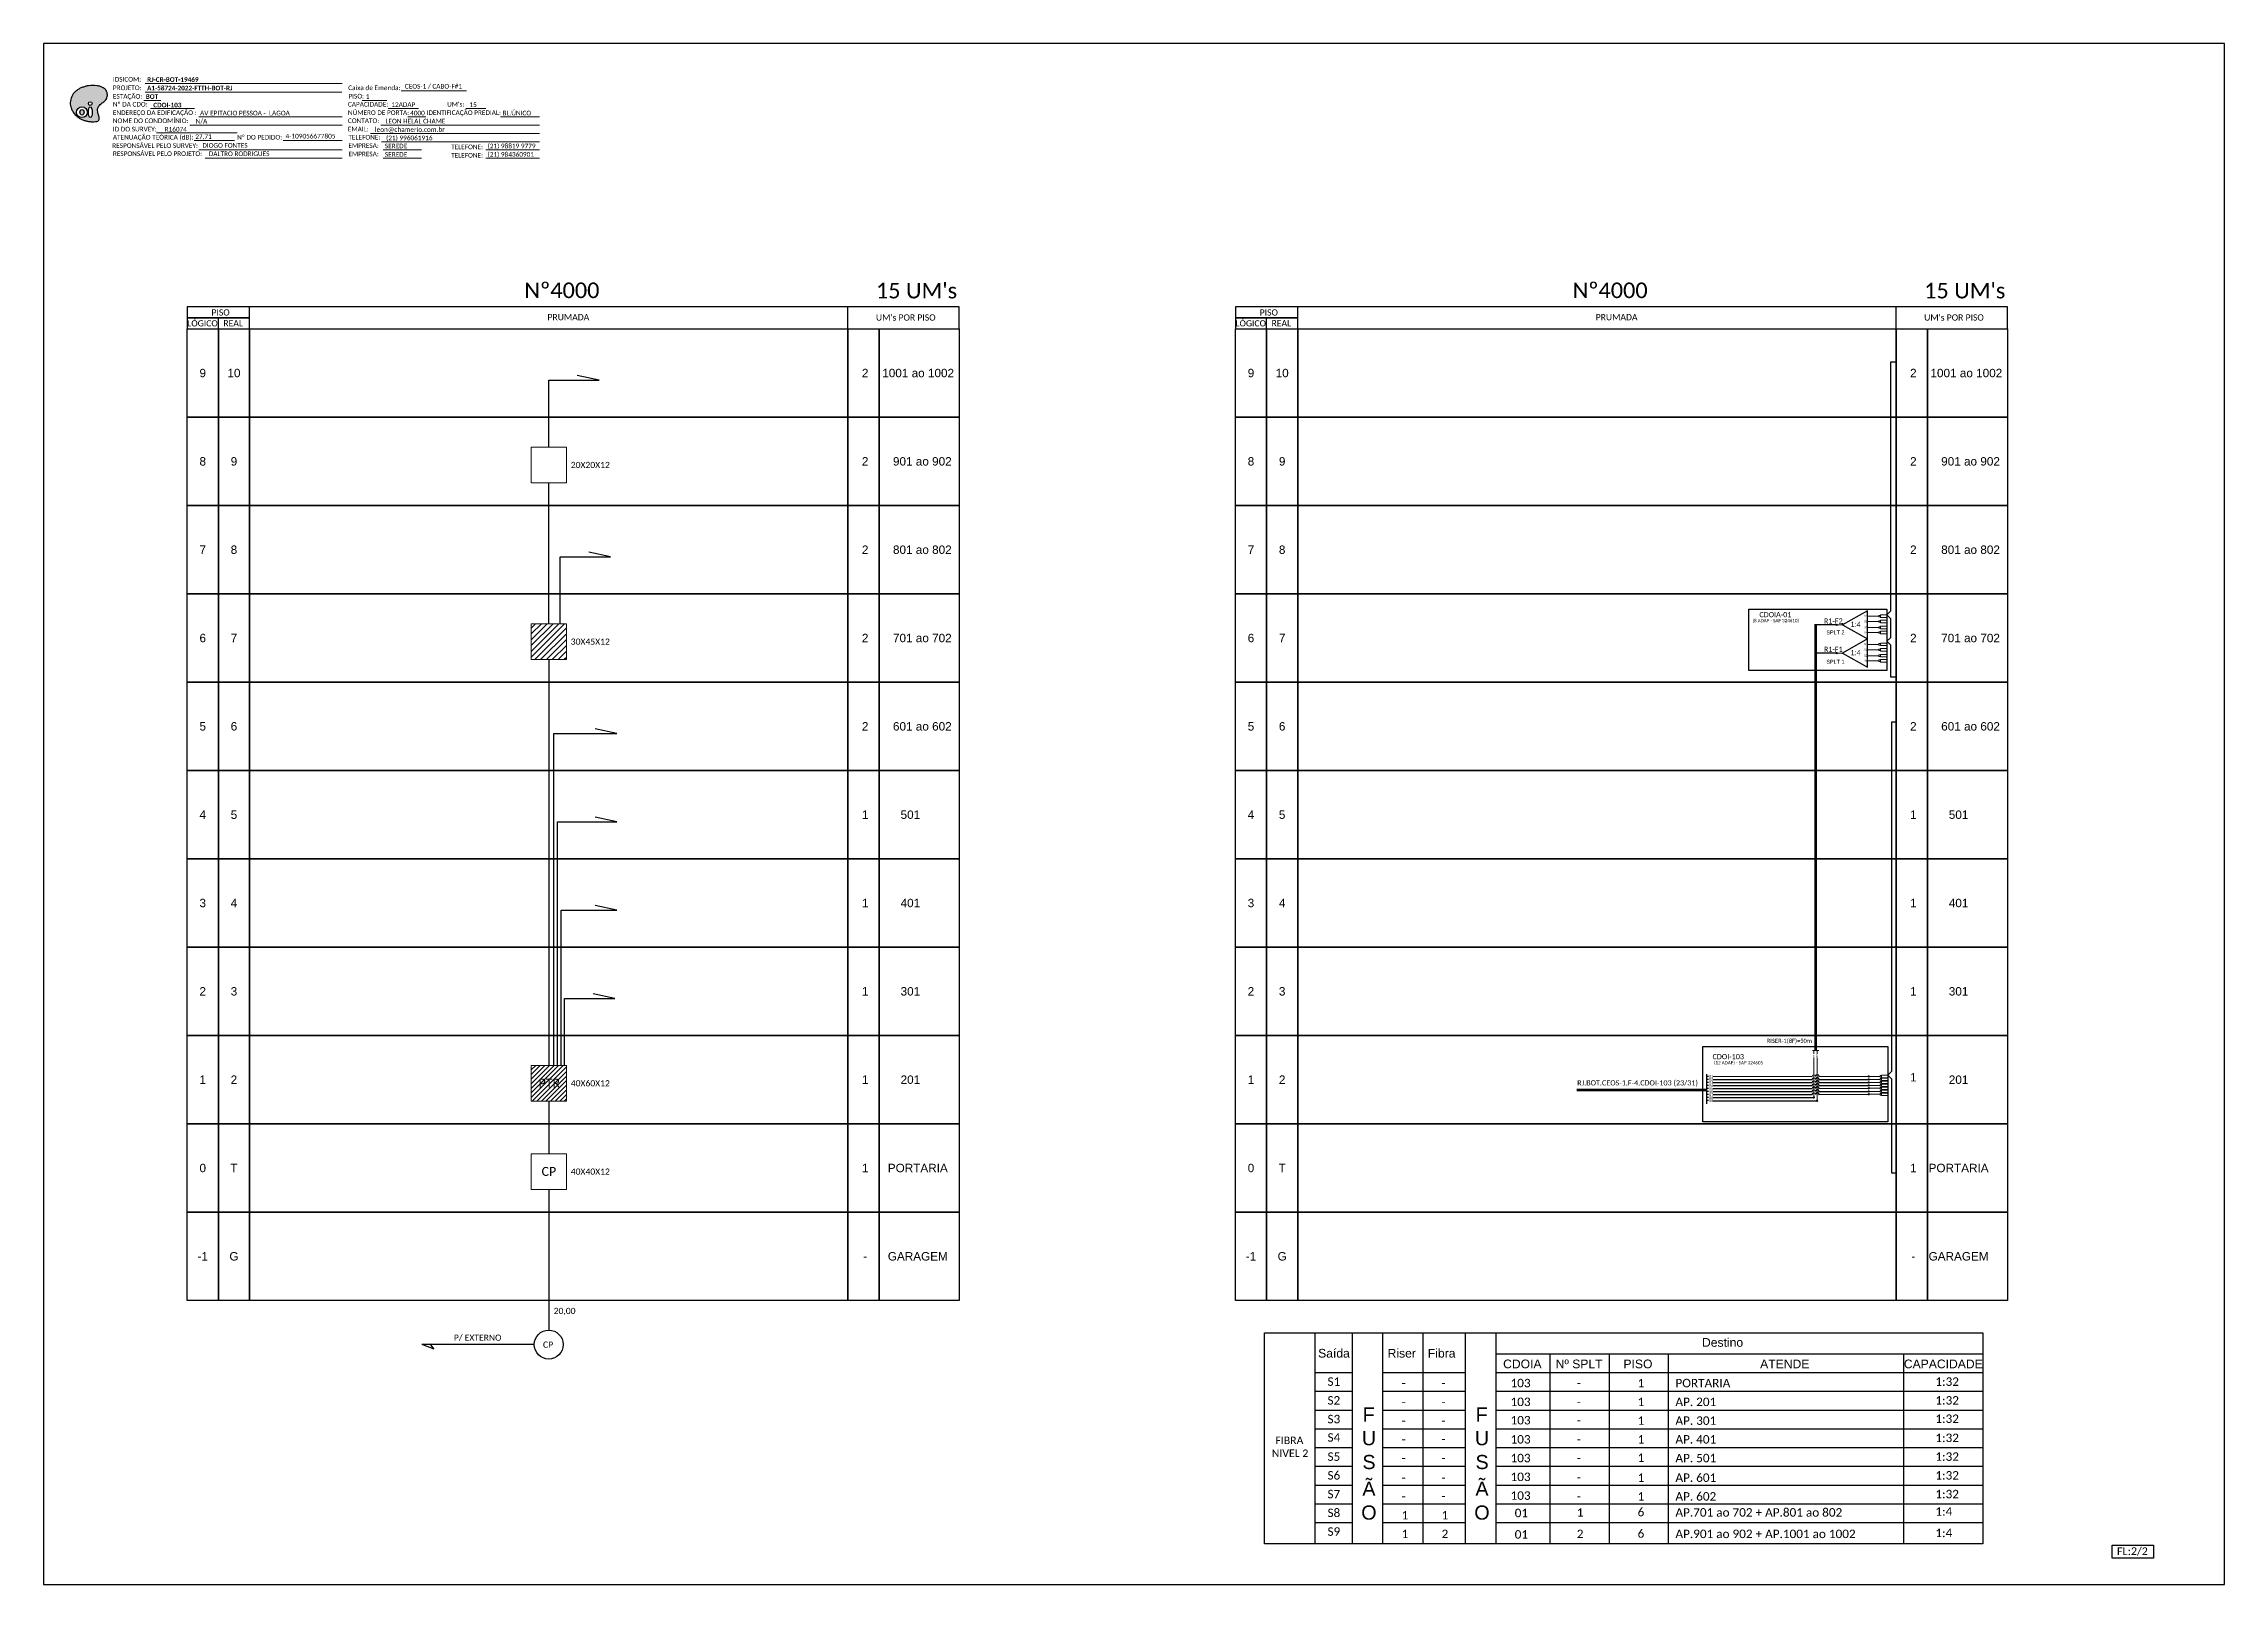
# Paper-space layout 'CDOI-103_F02' of a CAD drawing. Header units: metres, sheet in millimetres. Extents: x -439 to 402, y -851 to -257.
# The model-space entities are those that its viewports show. They can reach past a viewport. Long polylines and large blocks are cut down to what shows.
import ezdxf
from ezdxf.enums import TextEntityAlignment as Align

# ---------------------------------------------------------------- set-up
doc = ezdxf.new("R2010")
doc.units = ezdxf.units.M
doc.styles.add('ARIAL', font='arial.ttf')
doc.styles.add('WMF-Calibri0', font='calibri.ttf')
doc.styles.add('WMF-Calibri1', font='calibrib.ttf')

psp = doc.layouts.new('CDOI-103_F02')

msp = doc.modelspace()

# ---------------------------------------------------------------- texts
at = {"color": 7, "lineweight": 0, "style": 'WMF-Calibri0'}
for s, height, p in [('PROJETO:', 1.793, (-357.33, 76.26)), ('IDSICOM:', 1.793, (-357.33, 79.54)), ('Caixa de Emenda:', 1.7927, (-266.59, 76.26)), ('ESTAÇÃO:', 1.793, (-357.35, 72.98)), ('Nº DA CDO:', 1.793, (-357.35, 69.91)), ('ENDEREÇO DA EDIFICAÇÃO :', 1.7927, (-357.35, 66.68)), ('CAPACIDADE:', 1.7927, (-266.7, 69.91)), ('NÚMERO DE PORTA:', 1.7927, (-266.7, 66.68)), ('PISO:', 1.793, (-266.52, 73.03)), ('IDENTIFICAÇÃO PREDIAL:', 1.7927, (-236.33, 66.68)), ("UM's:", 1.793, (-228.46, 69.91)), ('ATENUAÇÃO TEÓRICA (dB):', 1.7927, (-357.35, 57.21)), ('NOME DO CONDOMÍNIO:', 1.7927, (-357.35, 63.56)), ('ID DO SURVEY:', 1.7927, (-357.35, 60.33)), ('Nº DO PEDIDO:', 1.7927, (-309.43, 57.21)), ('CONTATO:', 1.793, (-266.7, 63.56)), ('EMAIL:', 1.793, (-266.7, 60.33)), ('TELEFONE:', 1.793, (-266.52, 57.21)), ('RESPONSÁVEL PELO SURVEY:', 1.7927, (-357.59, 53.98)), ('RESPONSÁVEL PELO PROJETO:', 1.7927, (-357.35, 50.87)), ('EMPRESA:', 1.793, (-266.52, 53.98)), ('EMPRESA:', 1.793, (-266.52, 50.74)), ('TELEFONE:', 1.793, (-226.92, 53.47)), ('TELEFONE:', 1.793, (-226.92, 50.24))]:
    msp.add_text(s, height=height, dxfattribs=at).set_placement(p)
at = {"color": 7}
for s, height, style, p in [('A1-58724-2022-FTTH-BOT-RJ', 1.7927, 'WMF-Calibri1', (-344.17, 76.17)), ('RJ-CR-BOT-19469', 1.7927, 'WMF-Calibri1', (-344.13, 79.45)), ('CEOS-1 / CABO-F#1', 1.7927, 'WMF-Calibri0', (-244.74, 76.85)), ('BOT', 1.793, 'WMF-Calibri1', (-344.67, 72.89)), ('AV EPITACIO PESSOA -  LAGOA', 1.7927, 'WMF-Calibri0', (-323.72, 66.52)), ('1', 1.79, 'WMF-Calibri0', (-259.83, 72.88)), ('12ADAP', 1.793, 'WMF-Calibri0', (-249.96, 69.79)), ('4000', 1.793, 'WMF-Calibri0', (-242.73, 66.53)), ('15', 1.793, 'WMF-Calibri0', (-219.84, 69.77)), ('BL.ÚNICO', 1.793, 'WMF-Calibri0', (-207.09, 66.53)), ('R16074', 1.793, 'WMF-Calibri0', (-337.39, 60.28)), ('27,71', 1.793, 'WMF-Calibri0', (-325.57, 57.45)), ('N/A', 1.793, 'WMF-Calibri0', (-325.44, 63.39)), ('4-109056677805', 1.7927, 'WMF-Calibri0', (-290.77, 57.62)), ('leon@chamerio.com.br', 1.7927, 'WMF-Calibri0', (-256.28, 60.18)), ('LEON HELAL CHAME', 1.7927, 'WMF-Calibri0', (-252.24, 63.42)), ('(21) 996061916', 1.7927, 'WMF-Calibri0', (-251.99, 56.94)), ('DIOGO FONTES', 1.7927, 'WMF-Calibri0', (-322.83, 54.07)), ('DALTRO RODRIGUES', 1.7927, 'WMF-Calibri0', (-320.34, 50.83)), ('SEREDE', 1.793, 'WMF-Calibri0', (-252.46, 53.83)), ('SEREDE', 1.793, 'WMF-Calibri0', (-252.46, 50.59)), ('(21) 98819 9779', 1.7927, 'WMF-Calibri0', (-212.85, 53.83)), ('(21) 984360901', 1.7927, 'WMF-Calibri0', (-212.85, 50.59)), ('Nº4000', 6, 'WMF-Calibri0', (-198.65, -3.91)), ("15 UM's", 6, 'WMF-Calibri0', (-63.08, -4.03)), ('Nº4000', 6, 'WMF-Calibri0', (205.59, -3.91)), ("15 UM's", 6, 'WMF-Calibri0', (341.16, -4.03)), ('20X20X12', 2.373, 'WMF-Calibri0', (-180.77, -69.43)), ('30X45X12', 2.373, 'WMF-Calibri0', (-180.77, -137.54)), ('PTR', 3.433, 'WMF-Calibri0', (-193.18, -308.27)), ('40X60X12', 2.373, 'WMF-Calibri0', (-180.77, -307.81)), ('CP', 3.433, 'WMF-Calibri0', (-192.01, -342.32)), ('40X40X12', 2.373, 'WMF-Calibri0', (-180.77, -341.86)), ('20,00', 2.373, 'WMF-Calibri0', (-187.35, -395.58)), ('P/ EXTERNO', 2.373, 'WMF-Calibri0', (-225.85, -405.87)), ('CP', 2.4, 'WMF-Calibri0', (-191.48, -408.59)), ('-', 3.26, 'WMF-Calibri0', (139.67, -423.84)), ('-', 3.26, 'WMF-Calibri0', (155.06, -423.84)), ('103', 3.264, 'WMF-Calibri0', (181.65, -423.84)), ('103', 3.264, 'WMF-Calibri0', (181.65, -431.07)), ('-', 3.26, 'WMF-Calibri0', (207.19, -423.84)), ('1', 3.26, 'WMF-Calibri0', (230.66, -423.84)), ('1', 3.26, 'WMF-Calibri0', (230.66, -431.07)), ('AP. 201', 3.264, 'WMF-Calibri0', (245.24, -431.07)), ('PORTARIA', 3.264, 'WMF-Calibri0', (245.24, -423.84)), ('-', 3.26, 'WMF-Calibri0', (139.67, -431.07)), ('-', 3.26, 'WMF-Calibri0', (139.67, -438.3)), ('-', 3.26, 'WMF-Calibri0', (155.06, -431.07)), ('-', 3.26, 'WMF-Calibri0', (155.06, -438.3)), ('103', 3.264, 'WMF-Calibri0', (181.65, -438.15)), ('-', 3.26, 'WMF-Calibri0', (207.19, -431.07)), ('-', 3.26, 'WMF-Calibri0', (207.19, -438.15)), ('1', 3.26, 'WMF-Calibri0', (230.66, -438.3)), ('AP. 301', 3.264, 'WMF-Calibri0', (245.24, -438.3)), ('-', 3.26, 'WMF-Calibri0', (139.67, -445.52)), ('-', 3.26, 'WMF-Calibri0', (155.06, -445.38)), ('103', 3.264, 'WMF-Calibri0', (181.65, -445.52)), ('-', 3.26, 'WMF-Calibri0', (207.19, -445.52)), ('1', 3.26, 'WMF-Calibri0', (230.66, -445.52)), ('AP. 401', 3.264, 'WMF-Calibri0', (245.24, -445.52)), ('-', 3.26, 'WMF-Calibri0', (139.67, -452.75)), ('-', 3.26, 'WMF-Calibri0', (155.06, -452.75)), ('103', 3.264, 'WMF-Calibri0', (181.65, -452.75)), ('-', 3.26, 'WMF-Calibri0', (207.19, -452.75)), ('1', 3.26, 'WMF-Calibri0', (230.66, -452.61)), ('AP. 501', 3.264, 'WMF-Calibri0', (245.24, -452.75)), ('-', 3.26, 'WMF-Calibri0', (139.67, -460.29)), ('-', 3.26, 'WMF-Calibri0', (155.06, -460.29)), ('103', 3.264, 'WMF-Calibri0', (181.65, -459.98)), ('-', 3.26, 'WMF-Calibri0', (207.19, -460.15)), ('1', 3.26, 'WMF-Calibri0', (230.66, -460.29)), ('AP. 601', 3.264, 'WMF-Calibri0', (245.24, -460.29)), ('-', 3.26, 'WMF-Calibri0', (139.67, -467.52)), ('-', 3.26, 'WMF-Calibri0', (155.06, -467.38)), ('103', 3.264, 'WMF-Calibri0', (181.65, -467.2)), ('01', 3.264, 'WMF-Calibri0', (183.26, -473.91)), ('-', 3.26, 'WMF-Calibri0', (207.19, -467.52)), ('1', 3.26, 'WMF-Calibri0', (207.19, -473.7)), ('6', 3.26, 'WMF-Calibri0', (230.66, -473.56)), ('1', 3.26, 'WMF-Calibri0', (230.66, -467.52)), ('AP. 602', 3.264, 'WMF-Calibri0', (245.24, -467.52)), ('AP.701 ao 702 + AP.801 ao 802', 3.2644, 'WMF-Calibri0', (245.24, -473.7)), ('1', 3.26, 'WMF-Calibri0', (139.67, -474.74)), ('1', 3.26, 'WMF-Calibri0', (139.67, -481.97)), ('2', 3.26, 'WMF-Calibri0', (155.06, -481.97)), ('1', 3.26, 'WMF-Calibri0', (155.06, -474.74)), ('01', 3.264, 'WMF-Calibri0', (183.26, -482.18)), ('2', 3.26, 'WMF-Calibri0', (207.19, -481.97)), ('6', 3.26, 'WMF-Calibri0', (230.66, -481.83)), ('AP.901 ao 902 + AP.1001 ao 1002', 3.2644, 'WMF-Calibri0', (245.24, -481.97))]:
    msp.add_text(s, height=height, dxfattribs=dict(at, style=style)).set_placement(p)
at = {"color": 7, "style": 'WMF-Calibri1'}
msp.add_text('CDOI-103', height=1.793, dxfattribs=at).set_placement((-336.32, 69.6), align=Align.CENTER)
at = {"style": 'WMF-Calibri0'}
for s, height, p in [('     PISO', 2.392, (-323.55, -10.65)), ('     PISO', 2.392, (80.69, -10.65)), ('  LÓGICO', 2.392, (-330.36, -14.84)), ('    REAL', 2.392, (-318.12, -14.79)), ('PRUMADA', 2.392, (-189.75, -12.46)), ("UM's POR PISO", 2.392, (-63.08, -12.59)), ('  LÓGICO', 2.392, (73.88, -14.84)), ('    REAL', 2.392, (86.12, -14.79)), ('PRUMADA', 2.392, (214.49, -12.46)), ("UM's POR PISO", 2.392, (341.16, -12.59)), ('FL:2/2', 3, (415.51, -488.52))]:
    msp.add_text(s, height=height, dxfattribs=at).set_placement(p)
at = {"style": 'ARIAL'}
for s, height, p in [('9', 3.24, (-322.69, -32.8)), ('10', 3.24, (-310.66, -32.8)), ('2', 3.24, (-67.24, -32.8)), ('1001 ao 1002', 3.24, (-46.8, -32.8)), ('9', 3.24, (81.55, -32.8)), ('10', 3.24, (93.58, -32.8)), ('2', 3.24, (337, -32.8)), ('1001 ao 1002', 3.24, (357.44, -32.8)), ('8', 3.24, (-322.69, -66.85)), ('9', 3.24, (-310.66, -66.85)), ('2', 3.24, (-67.24, -66.85)), ('901 ao 902', 3.24, (-45.19, -66.85)), ('8', 3.24, (81.55, -66.85)), ('9', 3.24, (93.58, -66.85)), ('2', 3.24, (337, -66.85)), ('901 ao 902', 3.24, (359.05, -66.85)), ('7', 3.24, (-322.69, -100.91)), ('8', 3.24, (-310.66, -100.91)), ('2', 3.24, (-67.24, -100.91)), ('801 ao 802', 3.24, (-45.19, -100.91)), ('7', 3.24, (81.55, -100.91)), ('8', 3.24, (93.58, -100.91)), ('2', 3.24, (337, -100.91)), ('801 ao 802', 3.24, (359.05, -100.91)), ('6', 3.24, (-322.69, -134.96)), ('7', 3.24, (-310.66, -134.96)), ('2', 3.24, (-67.24, -134.96)), ('701 ao 702', 3.24, (-45.19, -134.96)), ('6', 3.24, (81.55, -134.96)), ('7', 3.24, (93.58, -134.96)), ('2', 3.24, (337, -134.96)), ('701 ao 702', 3.24, (359.05, -134.96)), ('5', 3.24, (-322.69, -169.01)), ('6', 3.24, (-310.66, -169.01)), ('2', 3.24, (-67.24, -169.01)), ('601 ao 602', 3.24, (-45.19, -169.01)), ('5', 3.24, (81.55, -169.01)), ('6', 3.24, (93.58, -169.01)), ('2', 3.24, (337, -169.01)), ('601 ao 602', 3.24, (359.05, -169.01)), ('4', 3.24, (-322.69, -203.07)), ('5', 3.24, (-310.66, -203.07)), ('1', 3.24, (-67.24, -203.07)), ('501', 3.24, (-49.8, -203.07)), ('4', 3.24, (81.55, -203.07)), ('5', 3.24, (93.58, -203.07)), ('1', 3.24, (337, -203.07)), ('501', 3.24, (354.44, -203.07)), ('3', 3.24, (-322.69, -237.12)), ('401', 3.24, (-49.8, -237.12)), ('3', 3.24, (81.55, -237.12)), ('401', 3.24, (354.44, -237.12)), ('4', 3.24, (-310.66, -237.12)), ('1', 3.24, (-67.24, -237.12)), ('4', 3.24, (93.58, -237.12)), ('1', 3.24, (337, -237.12)), ('2', 3.24, (-322.69, -271.17)), ('3', 3.24, (-310.66, -271.17)), ('1', 3.24, (-67.24, -271.17)), ('301', 3.24, (-49.8, -271.17)), ('2', 3.24, (81.55, -271.17)), ('3', 3.24, (93.58, -271.17)), ('1', 3.24, (337, -271.17)), ('301', 3.24, (354.44, -271.17)), ('1', 3.24, (337, -304.31)), ('1', 3.24, (-322.69, -305.23)), ('2', 3.24, (-310.66, -305.23)), ('1', 3.24, (-67.24, -305.23)), ('201', 3.24, (-49.8, -305.23)), ('1', 3.24, (81.55, -305.23)), ('2', 3.24, (93.58, -305.23)), ('01', 1, (259.03, -303.96)), ('02', 1, (259.03, -305.13)), ('03', 1, (259.03, -306.3)), ('04', 1, (259.03, -307.47)), ('05', 1, (259.03, -308.64)), ('06', 1, (259.03, -309.81)), ('07', 1, (259.03, -310.98)), ('201', 3.24, (354.44, -305.23)), ('08', 1, (259.03, -312.15)), ('09', 1, (259.03, -313.32)), ('0', 3.24, (-322.69, -339.28)), ('T', 3.24, (-310.66, -339.28)), ('1', 3.24, (-67.24, -339.28)), ('PORTARIA', 3.24, (-46.94, -339.28)), ('0', 3.24, (81.55, -339.28)), ('T', 3.24, (93.58, -339.28)), ('1', 3.24, (337, -339.28)), ('PORTARIA', 3.24, (354.44, -339.28)), ('-1', 3.24, (-322.69, -373.33)), ('G', 3.24, (-310.66, -373.33)), ('-', 3.24, (-67.24, -373.33)), ('GARAGEM', 3.24, (-46.94, -373.33)), ('-1', 3.24, (81.55, -373.33)), ('G', 3.24, (93.58, -373.33)), ('-', 3.24, (337, -373.33)), ('GARAGEM', 3.24, (354.44, -373.33)), ('Saída', 3.351, (113.56, -410.7)), ('Riser', 3.351, (139.7, -410.7)), ('Fibra', 3.351, (155.09, -410.7)), ('Destino', 3.351, (263.42, -406.53)), ('CDOIA', 3.351, (186.2, -414.82)), ('Nº SPLT', 3.351, (208.11, -414.82)), ('PISO', 3.351, (230.79, -414.82)), ('ATENDE', 3.351, (287.41, -414.82)), ('CAPACIDADE', 3.351, (348.54, -414.82))]:
    msp.add_text(s, height=height, dxfattribs=at).set_placement(p, align=Align.MIDDLE_CENTER)
at = {"color": 1}
for s, height, style, p in [('CDOIA-01', 2, 'WMF-Calibri0', (277.62, -126.94)), ('S1', 0.75, 'ARIAL', (317.97, -126.79)), ('1:4', 2, 'ARIAL', (312.8, -130.72)), ('S2', 0.75, 'ARIAL', (317.97, -128.89)), ('S3', 0.75, 'ARIAL', (317.97, -131.25)), ('S4', 0.75, 'ARIAL', (317.97, -133.21)), ('1:4', 2, 'ARIAL', (312.8, -141.61)), ('S1', 0.75, 'ARIAL', (317.97, -137.69)), ('S2', 0.75, 'ARIAL', (317.97, -139.79)), ('S3', 0.75, 'ARIAL', (317.97, -142.15)), ('S4', 0.75, 'ARIAL', (317.97, -144.1)), ('CDOI-103', 2, 'WMF-Calibri0', (259.56, -297.34))]:
    msp.add_text(s, height=height, dxfattribs=dict(at, style=style)).set_placement(p)
at = {"color": 1, "style": 'WMF-Calibri0'}
for s, p in [('(8 ADAP - SAP 324610)', (283.93, -128.87)), ('(12 ADAP) - SAP 324605', (269.57, -299.33))]:
    msp.add_text(s, height=1.25, dxfattribs=at).set_placement(p, align=Align.CENTER)
at = {"color": 5, "style": 'WMF-Calibri0'}
for s, height, p in [('R1-F2', 2, (302.51, -129.39)), ('R1-F1', 2, (302.51, -140.29)), ('RISER-1(8F)=50m', 1.6, (280.47, -291.06)), ('RJ.BOT.CEOS-1.F-4.CDOI-103 (23/31)', 2, (207.37, -307.46))]:
    msp.add_text(s, height=height, dxfattribs=at).set_placement(p)
at = {"lineweight": 0, "style": 'ARIAL'}
for s, p in [('01', (298.55, -296.02)), ('02', (299.78, -296.02))]:
    msp.add_text(s, height=0.617, rotation=90, dxfattribs=at).set_placement(p, align=Align.MIDDLE_CENTER)
at = {"linetype": 'Continuous', "style": 'ARIAL'}
for s, p in [('F', (124.58, -437.07)), ('F', (168.17, -437.07)), ('U', (124.3, -446.17)), ('U', (167.9, -446.17)), ('S', (124.53, -455.37)), ('S', (168.13, -455.37)), ('Ã', (124.5, -465.66)), ('Ã', (168.1, -465.66)), ('O', (124.07, -474.85)), ('O', (167.67, -474.85))]:
    msp.add_text(s, height=5.46, dxfattribs=at).set_placement(p)
at = {"color": 7, "linetype": 'Continuous', "lineweight": 0, "style": 'WMF-Calibri0'}
for s, p in [('FIBRA ', (96.88, -444.29)), ('NIVEL 2', (96.61, -449.26))]:
    msp.add_text(s, height=2.911, dxfattribs=at).set_placement(p, align=Align.MIDDLE_CENTER)
at = {"color": 7, "lineweight": 0, "style": 'WMF-Calibri0', "flags": 8}
for tag, p, s in [('S1', (111.06, -423.27), 'S1'), ('1:32', (345.48, -423.27), '1:8'), ('S2', (111.06, -430.5), 'S2'), ('1:32', (345.48, -430.5), '1:8'), ('S3', (111.06, -437.72), 'S3'), ('1:32', (345.48, -437.58), '1:8'), ('S4', (111.06, -444.81), 'S4'), ('1:32', (345.48, -444.95), '1:8'), ('S5', (111.06, -452.18), 'S5'), ('1:32', (345.48, -452.18), '1:8'), ('S6', (111.06, -459.4), 'S6'), ('1:32', (345.48, -459.4), '1:8'), ('S7', (111.06, -466.63), 'S7'), ('S8', (111.06, -473.86), 'S8'), ('1:32', (345.48, -466.63), '1:8'), ('1:4', (345.48, -473.33), '1:8'), ('S9', (111.06, -481.08), 'S8'), ('1:4', (345.48, -481.6), '1:8')]:
    msp.add_attdef(tag, p, s, height=3.264, dxfattribs=at)

# ---------------------------------------------------------------- blocks, each defined once
blk = doc.blocks.new('SPLITTER FUTURO')
blk.add_point((0, 0))
at = {"style": 'ARIAL', "text_generation_flag": 6, "flags": 4}
for tag, p, height in [('SPLT', (-6.22, -4.1), 1.5), ('INSTAL.', (-6.25, -6.09), 1.25)]:
    blk.add_attdef(tag, p, '', height=height, rotation=180, dxfattribs=at)
blk = doc.blocks.new('OI')
h = blk.add_hatch(color=40)
edge = h.paths.add_edge_path()
edge.add_spline(control_points=[(4.35, -0.67), (3.92, -0.99), (3.26, -1.5), (2.81, -2.59), (2.9, -3.5), (3.06, -4.27), (3.31, -4.85), (3.37, -5.39), (3.4, -5.88), (3.2, -6.4), (2.54, -6.61), (1.65, -6.63), (0.55, -6.67), (-0.56, -6.42), (-1.61, -6.14), (-2.77, -5.61), (-3.92, -4.77), (-4.89, -3.7), (-5.34, -2.65), (-5.6, -1.94), (-5.85, -0.96), (-5.71, 0.47), (-5.1, 2.02), (-4.14, 3.02), (-3.3, 3.61), (-2.37, 4.16), (-1.36, 4.44), (-0.56, 4.7), (0.79, 4.85), (2.24, 4.97), (3.79, 4.57), (4.67, 4.21), (5.44, 3.65), (5.76, 2.99), (6.03, 2.21), (6.01, 1.46), (5.72, 0.64), (5.31, 0.08), (4.88, -0.38), (4.51, -0.55), (4.35, -0.67)], knot_values=[0, 0, 0, 0, 1.60434, 2.417191, 3.427595, 4.282808, 4.776746, 5.304182, 5.888771, 6.258406, 6.858137, 7.79129, 8.986195, 10.124242, 11.187857, 12.242908, 13.953784, 15.414161, 16.515391, 17.349188, 17.675853, 19.552021, 21.515531, 22.568638, 23.63245, 24.621084, 25.782718, 26.745347, 27.142653, 29.870543, 31.004649, 31.921532, 32.709589, 33.801391, 34.042471, 35.192333, 35.971461, 36.628871, 37.254359, 37.836911, 37.836911, 37.836911, 37.836911], degree=3, periodic=0)
h.paths.add_polyline_path([(1.13, -0.87, -1), (-0.04, -0.87, -1)], flags=16)
edge = h.paths.add_edge_path(flags=16)
edge.add_ellipse((0.56, -3.59), major_axis=(-0.02, 1.71), ratio=0.361305, start_angle=0, end_angle=360)
h.paths.add_polyline_path([(-0.36, -3.62, -1), (-3.8, -3.62, -1)], flags=16)
edge = h.paths.add_edge_path(flags=0)
edge.add_ellipse((-2.08, -3.62), major_axis=(0, 0.885), ratio=0.758294, start_angle=0, end_angle=360)
at = {"color": 40}
for centre, radius in [((-2.08, -3.62), 1.72), ((0.54, -0.87), 0.587)]:
    blk.add_circle(centre, radius, dxfattribs=at)
blk.add_ellipse((-2.08, -3.62), major_axis=(0, 0.885), ratio=0.758294, start_param=-3.141592653589792, end_param=3.141592653589792, dxfattribs=at)
blk.add_ellipse((0.56, -3.59), major_axis=(-0.02, 1.71), ratio=0.361305, dxfattribs=at)
at = {"color": 40, "start_tangent": (-0.800898, -0.598801), "end_tangent": (-0.800898, -0.598801)}
blk.add_spline([(4.35, -0.67), (3.2, -1.78), (2.9, -2.54), (2.92, -3.55), (3.12, -4.38), (3.28, -4.85), (3.37, -5.37), (3.35, -5.95), (3.2, -6.29), (2.66, -6.55), (1.73, -6.63), (0.54, -6.62), (-0.58, -6.41), (-1.6, -6.11), (-2.56, -5.67), (-3.95, -4.67), (-4.89, -3.56), (-5.37, -2.56), (-5.64, -1.78), (-5.72, -1.46), (-5.63, 0.42), (-4.84, 2.22), (-4.13, 2.99), (-3.27, 3.62), (-2.4, 4.09), (-1.3, 4.47), (-0.37, 4.72), (0.02, 4.77), (2.75, 4.8), (3.85, 4.53), (4.69, 4.16), (5.31, 3.68), (5.85, 2.73), (5.93, 2.5), (5.94, 1.35), (5.67, 0.62), (5.29, 0.08), (4.84, -0.36), (4.35, -0.67)], degree=3, dxfattribs=at)

# ---------------------------------------------------------------- hatches: boundary and pattern name
h = msp.add_hatch()
h.set_pattern_fill('LINE', color=1, scale=0.5, angle=45)
h.set_pattern_definition([(45, (0, -27.1728), (-1.122532, 1.122532), [])])
h.paths.add_polyline_path([(-196.04, -129.47), (-182.47, -129.47), (-182.47, -143.23), (-196.04, -143.23)])
h = msp.add_hatch(color=3)
h.dxf.hatch_style = 1
edge = h.paths.add_edge_path()
edge.add_arc((307.45, -129.87), 0.242, 0, 360)
h = msp.add_hatch(color=3)
h.dxf.hatch_style = 1
edge = h.paths.add_edge_path()
edge.add_arc((307.45, -140.76), 0.242, 0, 360)
h = msp.add_hatch()
h.set_pattern_fill('ANSI31', color=1, scale=10, style=0)
h.set_pattern_definition([(45, (-807.6608, -697.4569), (-0.8838835, 0.8838835), [])])
h.paths.add_polyline_path([(-196.04, -313.49), (-182.47, -313.49), (-182.47, -299.74), (-196.04, -299.74)])
h.paths.add_polyline_path([(-194.04, -309.14), (-183.96, -309.14), (-183.96, -303.99), (-194.04, -303.99)], flags=24)
at = {"lineweight": 0}
h = msp.add_hatch(color=3, dxfattribs=at)
h.dxf.hatch_style = 1
edge = h.paths.add_edge_path()
edge.add_arc((319.78, -303.96), 0.256, 0, 360)
h = msp.add_hatch(color=3, dxfattribs=at)
h.dxf.hatch_style = 1
edge = h.paths.add_edge_path()
edge.add_arc((319.78, -305.12), 0.256, 0, 360)
h = msp.add_hatch(color=3, dxfattribs=at)
h.dxf.hatch_style = 1
edge = h.paths.add_edge_path()
edge.add_arc((319.78, -306.27), 0.256, 0, 360)
h = msp.add_hatch(color=3, dxfattribs=at)
h.dxf.hatch_style = 1
edge = h.paths.add_edge_path()
edge.add_arc((319.78, -307.42), 0.256, 0, 360)
h = msp.add_hatch(color=3, dxfattribs=at)
h.dxf.hatch_style = 1
edge = h.paths.add_edge_path()
edge.add_arc((319.78, -308.57), 0.256, 0, 360)
h = msp.add_hatch(color=3, dxfattribs=at)
h.dxf.hatch_style = 1
edge = h.paths.add_edge_path()
edge.add_arc((319.78, -309.73), 0.256, 0, 360)
h = msp.add_hatch(color=3, dxfattribs=at)
h.dxf.hatch_style = 1
edge = h.paths.add_edge_path()
edge.add_arc((319.78, -310.88), 0.256, 0, 360)
h = msp.add_hatch(color=3, dxfattribs=at)
h.dxf.hatch_style = 1
edge = h.paths.add_edge_path()
edge.add_arc((298.63, -312.08), 0.256, 0, 360)
h = msp.add_hatch(color=3, dxfattribs=at)
h.dxf.hatch_style = 1
edge = h.paths.add_edge_path()
edge.add_arc((299.86, -313.33), 0.256, 0, 360)

# ---------------------------------------------------------------- linework, layer by layer
at = {"color": 1}
for p, q in [((273.58, -123.9), (326.71, -123.9)), ((273.58, -147.53), (273.58, -123.9)), ((326.71, -123.9), (326.71, -147.53)), ((326.71, -147.53), (273.58, -147.53))]:
    msp.add_line(p, q, dxfattribs=at)
at = {"color": 5}
for p, q in [((307.45, -129.87), (298.89, -129.87)), ((307.45, -140.76), (299.28, -140.76))]:
    msp.add_line(p, q, dxfattribs=at)
at = {"color": 221}
msp.add_line((259.82, -312.15), (298.77, -312.08), dxfattribs=at)
at = {"color": 250}
msp.add_line((259.82, -313.33), (299.86, -313.33), dxfattribs=at)
for p, q in [((86.83, -402.88), (363.82, -402.88)), ((86.83, -484.22), (86.83, -402.88)), ((106.24, -402.88), (106.24, -484.22)), ((120.6, -402.88), (120.6, -484.22)), ((132.38, -484.22), (132.38, -402.88)), ((147.78, -402.88), (147.78, -484.22)), ((164.19, -402.88), (164.19, -484.22)), ((175.99, -402.88), (175.99, -484.22)), ((363.82, -402.88), (363.82, -484.22)), ((175.99, -410.91), (363.82, -410.91)), ((196.76, -410.91), (196.76, -484.22)), ((219.65, -410.91), (219.65, -484.22)), ((242.5, -410.91), (242.5, -484.22)), ((333.24, -410.91), (333.24, -484.22)), ((106.24, -418.14), (120.6, -418.14)), ((132.38, -418.14), (164.19, -418.14)), ((175.99, -418.14), (363.82, -418.14)), ((106.24, -425.37), (120.6, -425.37)), ((132.38, -425.37), (164.19, -425.37)), ((175.99, -425.37), (363.82, -425.37)), ((106.24, -432.59), (120.6, -432.59)), ((132.38, -432.59), (164.19, -432.59)), ((175.99, -432.59), (363.82, -432.59)), ((106.24, -439.82), (120.6, -439.82)), ((132.38, -439.82), (164.19, -439.82)), ((175.99, -439.82), (363.82, -439.82)), ((106.24, -447.05), (120.6, -447.05)), ((132.38, -447.05), (164.19, -447.05)), ((175.99, -447.05), (363.82, -447.05)), ((106.24, -454.27), (120.6, -454.27)), ((106.24, -461.5), (120.6, -461.5)), ((132.38, -454.27), (164.19, -454.27)), ((132.38, -461.5), (164.19, -461.5)), ((175.99, -454.27), (363.82, -454.27)), ((175.99, -461.5), (363.82, -461.5)), ((106.24, -468.72), (120.6, -468.72)), ((132.38, -468.72), (164.19, -468.72)), ((175.99, -468.72), (363.82, -468.72)), ((106.24, -475.95), (120.6, -475.95)), ((132.38, -475.95), (164.19, -475.95)), ((175.99, -475.95), (363.82, -475.95)), ((363.82, -484.22), (86.83, -484.22))]:
    msp.add_line(p, q)
for points in [[(-384.06, -499.81), (456.94, -499.81), (456.94, 94.19), (-384.06, 94.19)], [(-328.71, -11.5), (-304.64, -11.5), (-304.64, -7.22), (-328.71, -7.22)], [(75.53, -11.5), (99.6, -11.5), (99.6, -7.22), (75.53, -7.22)], [(-328.71, -15.77), (-304.64, -15.77), (-304.64, -11.5), (-328.71, -11.5)], [(-328.71, -15.77), (-316.67, -15.77), (-316.67, -49.83), (-328.71, -49.83)], [(-316.67, -15.77), (-304.64, -15.77), (-304.64, -49.83), (-316.67, -49.83)], [(-304.64, -15.77), (-73.87, -15.77), (-73.87, -49.83), (-304.64, -49.83)], [(-73.87, -15.77), (-61.84, -15.77), (-61.84, -49.83), (-73.87, -49.83)], [(-61.84, -15.77), (-30.94, -15.77), (-30.94, -49.83), (-61.84, -49.83)], [(75.53, -15.77), (99.6, -15.77), (99.6, -11.5), (75.53, -11.5)], [(75.53, -15.77), (87.57, -15.77), (87.57, -49.83), (75.53, -49.83)], [(87.57, -15.77), (99.6, -15.77), (99.6, -49.83), (87.57, -49.83)], [(99.6, -15.77), (330.37, -15.77), (330.37, -49.83), (99.6, -49.83)], [(330.37, -15.77), (342.4, -15.77), (342.4, -49.83), (330.37, -49.83)], [(342.4, -15.77), (373.3, -15.77), (373.3, -49.83), (342.4, -49.83)], [(-328.71, -49.83), (-316.67, -49.83), (-316.67, -83.88), (-328.71, -83.88)], [(-316.67, -49.83), (-304.64, -49.83), (-304.64, -83.88), (-316.67, -83.88)], [(-304.64, -49.83), (-73.87, -49.83), (-73.87, -83.88), (-304.64, -83.88)], [(-73.87, -49.83), (-61.84, -49.83), (-61.84, -83.88), (-73.87, -83.88)], [(-61.84, -49.83), (-30.94, -49.83), (-30.94, -83.88), (-61.84, -83.88)], [(75.53, -49.83), (87.57, -49.83), (87.57, -83.88), (75.53, -83.88)], [(87.57, -49.83), (99.6, -49.83), (99.6, -83.88), (87.57, -83.88)], [(99.6, -49.83), (330.37, -49.83), (330.37, -83.88), (99.6, -83.88)], [(330.37, -49.83), (342.4, -49.83), (342.4, -83.88), (330.37, -83.88)], [(342.4, -49.83), (373.3, -49.83), (373.3, -83.88), (342.4, -83.88)], [(-328.71, -83.88), (-316.67, -83.88), (-316.67, -117.93), (-328.71, -117.93)], [(-316.67, -83.88), (-304.64, -83.88), (-304.64, -117.93), (-316.67, -117.93)], [(-304.64, -83.88), (-73.87, -83.88), (-73.87, -117.93), (-304.64, -117.93)], [(-73.87, -83.88), (-61.84, -83.88), (-61.84, -117.93), (-73.87, -117.93)], [(-61.84, -83.88), (-30.94, -83.88), (-30.94, -117.93), (-61.84, -117.93)], [(75.53, -83.88), (87.57, -83.88), (87.57, -117.93), (75.53, -117.93)], [(87.57, -83.88), (99.6, -83.88), (99.6, -117.93), (87.57, -117.93)], [(99.6, -83.88), (330.37, -83.88), (330.37, -117.93), (99.6, -117.93)], [(330.37, -83.88), (342.4, -83.88), (342.4, -117.93), (330.37, -117.93)], [(342.4, -83.88), (373.3, -83.88), (373.3, -117.93), (342.4, -117.93)], [(-328.71, -117.93), (-316.67, -117.93), (-316.67, -151.99), (-328.71, -151.99)], [(-316.67, -117.93), (-304.64, -117.93), (-304.64, -151.99), (-316.67, -151.99)], [(-304.64, -117.93), (-73.87, -117.93), (-73.87, -151.99), (-304.64, -151.99)], [(-73.87, -117.93), (-61.84, -117.93), (-61.84, -151.99), (-73.87, -151.99)], [(-61.84, -117.93), (-30.94, -117.93), (-30.94, -151.99), (-61.84, -151.99)], [(75.53, -117.93), (87.57, -117.93), (87.57, -151.99), (75.53, -151.99)], [(87.57, -117.93), (99.6, -117.93), (99.6, -151.99), (87.57, -151.99)], [(99.6, -117.93), (330.37, -117.93), (330.37, -151.99), (99.6, -151.99)], [(330.37, -117.93), (342.4, -117.93), (342.4, -151.99), (330.37, -151.99)], [(342.4, -117.93), (373.3, -117.93), (373.3, -151.99), (342.4, -151.99)], [(-328.71, -151.99), (-316.67, -151.99), (-316.67, -186.04), (-328.71, -186.04)], [(-316.67, -151.99), (-304.64, -151.99), (-304.64, -186.04), (-316.67, -186.04)], [(-304.64, -151.99), (-73.87, -151.99), (-73.87, -186.04), (-304.64, -186.04)], [(-73.87, -151.99), (-61.84, -151.99), (-61.84, -186.04), (-73.87, -186.04)], [(-61.84, -151.99), (-30.94, -151.99), (-30.94, -186.04), (-61.84, -186.04)], [(75.53, -151.99), (87.57, -151.99), (87.57, -186.04), (75.53, -186.04)], [(87.57, -151.99), (99.6, -151.99), (99.6, -186.04), (87.57, -186.04)], [(99.6, -151.99), (330.37, -151.99), (330.37, -186.04), (99.6, -186.04)], [(330.37, -151.99), (342.4, -151.99), (342.4, -186.04), (330.37, -186.04)], [(342.4, -151.99), (373.3, -151.99), (373.3, -186.04), (342.4, -186.04)], [(-328.71, -186.04), (-316.67, -186.04), (-316.67, -220.09), (-328.71, -220.09)], [(-316.67, -186.04), (-304.64, -186.04), (-304.64, -220.09), (-316.67, -220.09)], [(-304.64, -186.04), (-73.87, -186.04), (-73.87, -220.09), (-304.64, -220.09)], [(-73.87, -186.04), (-61.84, -186.04), (-61.84, -220.09), (-73.87, -220.09)], [(-61.84, -186.04), (-30.94, -186.04), (-30.94, -220.09), (-61.84, -220.09)], [(75.53, -186.04), (87.57, -186.04), (87.57, -220.09), (75.53, -220.09)], [(87.57, -186.04), (99.6, -186.04), (99.6, -220.09), (87.57, -220.09)], [(99.6, -186.04), (330.37, -186.04), (330.37, -220.09), (99.6, -220.09)], [(330.37, -186.04), (342.4, -186.04), (342.4, -220.09), (330.37, -220.09)], [(342.4, -186.04), (373.3, -186.04), (373.3, -220.09), (342.4, -220.09)], [(-328.71, -220.09), (-316.67, -220.09), (-316.67, -254.15), (-328.71, -254.15)], [(-316.67, -220.09), (-304.64, -220.09), (-304.64, -254.15), (-316.67, -254.15)], [(-304.64, -220.09), (-73.87, -220.09), (-73.87, -254.15), (-304.64, -254.15)], [(-73.87, -220.09), (-61.84, -220.09), (-61.84, -254.15), (-73.87, -254.15)], [(-61.84, -220.09), (-30.94, -220.09), (-30.94, -254.15), (-61.84, -254.15)], [(75.53, -220.09), (87.57, -220.09), (87.57, -254.15), (75.53, -254.15)], [(87.57, -220.09), (99.6, -220.09), (99.6, -254.15), (87.57, -254.15)], [(99.6, -220.09), (330.37, -220.09), (330.37, -254.15), (99.6, -254.15)], [(330.37, -220.09), (342.4, -220.09), (342.4, -254.15), (330.37, -254.15)], [(342.4, -220.09), (373.3, -220.09), (373.3, -254.15), (342.4, -254.15)], [(-328.71, -254.15), (-316.67, -254.15), (-316.67, -288.2), (-328.71, -288.2)], [(-316.67, -254.15), (-304.64, -254.15), (-304.64, -288.2), (-316.67, -288.2)], [(-304.64, -254.15), (-73.87, -254.15), (-73.87, -288.2), (-304.64, -288.2)], [(-73.87, -254.15), (-61.84, -254.15), (-61.84, -288.2), (-73.87, -288.2)], [(-61.84, -254.15), (-30.94, -254.15), (-30.94, -288.2), (-61.84, -288.2)], [(75.53, -254.15), (87.57, -254.15), (87.57, -288.2), (75.53, -288.2)], [(87.57, -254.15), (99.6, -254.15), (99.6, -288.2), (87.57, -288.2)], [(99.6, -254.15), (330.37, -254.15), (330.37, -288.2), (99.6, -288.2)], [(330.37, -254.15), (342.4, -254.15), (342.4, -288.2), (330.37, -288.2)], [(342.4, -254.15), (373.3, -254.15), (373.3, -288.2), (342.4, -288.2)], [(-328.71, -288.2), (-316.67, -288.2), (-316.67, -322.25), (-328.71, -322.25)], [(-316.67, -288.2), (-304.64, -288.2), (-304.64, -322.25), (-316.67, -322.25)], [(-304.64, -288.2), (-73.87, -288.2), (-73.87, -322.25), (-304.64, -322.25)], [(-73.87, -288.2), (-61.84, -288.2), (-61.84, -322.25), (-73.87, -322.25)], [(-61.84, -288.2), (-30.94, -288.2), (-30.94, -322.25), (-61.84, -322.25)], [(75.53, -288.2), (87.57, -288.2), (87.57, -322.25), (75.53, -322.25)], [(87.57, -288.2), (99.6, -288.2), (99.6, -322.25), (87.57, -322.25)], [(99.6, -288.2), (330.37, -288.2), (330.37, -322.25), (99.6, -322.25)], [(330.37, -288.2), (342.4, -288.2), (342.4, -322.25), (330.37, -322.25)], [(342.4, -288.2), (373.3, -288.2), (373.3, -322.25), (342.4, -322.25)], [(-328.71, -322.25), (-316.67, -322.25), (-316.67, -356.31), (-328.71, -356.31)], [(-316.67, -322.25), (-304.64, -322.25), (-304.64, -356.31), (-316.67, -356.31)], [(-304.64, -322.25), (-73.87, -322.25), (-73.87, -356.31), (-304.64, -356.31)], [(-73.87, -322.25), (-61.84, -322.25), (-61.84, -356.31), (-73.87, -356.31)], [(-61.84, -322.25), (-30.94, -322.25), (-30.94, -356.31), (-61.84, -356.31)], [(75.53, -322.25), (87.57, -322.25), (87.57, -356.31), (75.53, -356.31)], [(87.57, -322.25), (99.6, -322.25), (99.6, -356.31), (87.57, -356.31)], [(99.6, -322.25), (330.37, -322.25), (330.37, -356.31), (99.6, -356.31)], [(330.37, -322.25), (342.4, -322.25), (342.4, -356.31), (330.37, -356.31)], [(342.4, -322.25), (373.3, -322.25), (373.3, -356.31), (342.4, -356.31)], [(-328.71, -356.31), (-316.67, -356.31), (-316.67, -390.36), (-328.71, -390.36)], [(-316.67, -356.31), (-304.64, -356.31), (-304.64, -390.36), (-316.67, -390.36)], [(-304.64, -356.31), (-73.87, -356.31), (-73.87, -390.36), (-304.64, -390.36)], [(-73.87, -356.31), (-61.84, -356.31), (-61.84, -390.36), (-73.87, -390.36)], [(-61.84, -356.31), (-30.94, -356.31), (-30.94, -390.36), (-61.84, -390.36)], [(75.53, -356.31), (87.57, -356.31), (87.57, -390.36), (75.53, -390.36)], [(87.57, -356.31), (99.6, -356.31), (99.6, -390.36), (87.57, -390.36)], [(99.6, -356.31), (330.37, -356.31), (330.37, -390.36), (99.6, -390.36)], [(330.37, -356.31), (342.4, -356.31), (342.4, -390.36), (330.37, -390.36)], [(342.4, -356.31), (373.3, -356.31), (373.3, -390.36), (342.4, -390.36)]]:
    msp.add_lwpolyline(points, close=True)
at = {"color": 7, "lineweight": 0}
for points in [[(-344.93, 78.79), (-268.95, 78.79)], [(-246.14, 76.01), (-221, 76.01)], [(-345.46, 72.24), (-338.91, 72.24)], [(-344.96, 75.52), (-269, 75.52)], [(-342.8, 69.17), (-325.83, 69.17)], [(-261.18, 72.28), (-251.7, 72.28)], [(-251.13, 69.17), (-239.51, 69.17)], [(-221.19, 69.17), (-213.52, 69.17)], [(-340.48, 59.75), (-309.44, 59.75)], [(-327.64, 62.82), (-268.98, 62.82)], [(-324.23, 65.93), (-268.98, 65.93)], [(-258.05, 59.58), (-192.79, 59.58)], [(-254.02, 62.82), (-192.79, 62.82)], [(-243.55, 65.93), (-236.6, 65.93)], [(-207.85, 65.93), (-192.82, 65.93)], [(-325.95, 56.79), (-310.44, 56.79)], [(-324.23, 53.23), (-268.98, 53.23)], [(-291.72, 56.79), (-268.95, 56.79)], [(-253.77, 56.34), (-192.79, 56.34)], [(-253.16, 53.23), (-238.36, 53.23)], [(-213.56, 53.23), (-192.79, 53.23)], [(-321.74, 49.99), (-268.98, 49.99)], [(-253.16, 49.99), (-238.36, 49.99)], [(-213.56, 49.99), (-192.79, 49.99)]]:
    msp.add_lwpolyline(points, dxfattribs=at)
for points in [[(-321.88, -15.77), (-30.94, -15.77), (-30.94, -7.22), (-321.88, -7.22)], [(-73.87, -15.77), (-73.87, -7.22)], [(82.36, -15.77), (373.3, -15.77), (373.3, -7.22), (82.36, -7.22)], [(330.37, -15.77), (330.37, -7.22)], [(-316.67, -15.77), (-316.67, -11.5)], [(87.57, -15.77), (87.57, -11.5)]]:
    msp.add_lwpolyline(points)
at = {"color": 3}
for points in [[(328.27, -124.52), (328.35, -28.48), (330.01, -28.48)], [(-189.26, -61.36), (-189.26, -35.55), (-169.86, -35.55), (-178.25, -33.71)], [(-189.26, -129.47), (-189.26, -75.12)], [(-184.83, -129.52), (-184.83, -103.71), (-165.44, -103.71), (-173.83, -101.87)], [(329.93, -150.01), (328.28, -150.01), (328.28, -137.74), (326.71, -136.23), (328.28, -134.73), (328.28, -127.53), (326.71, -126.03), (328.28, -124.52)], [(-189.26, -143.23), (-189.26, -299.74)], [(330.37, -341.29), (328.72, -341.29), (328.72, -304.98), (327.15, -303.47), (328.72, -301.96), (328.72, -167.24), (330.37, -167.24)], [(-187.32, -299.74), (-187.32, -171.77), (-162.98, -171.77), (-171.37, -169.93)], [(-185.94, -299.74), (-185.94, -205.82), (-162.98, -205.82), (-171.37, -203.98)], [(-184.51, -299.74), (-184.51, -239.87), (-162.98, -239.87), (-171.37, -238.03)], [(-183.15, -299.74), (-183.15, -273.93), (-163.76, -273.93), (-172.15, -272.09)], [(258.05, -303.96), (257.19, -303.96)], [(-189.26, -313.49), (-189.26, -333.79)]]:
    msp.add_lwpolyline(points, dxfattribs=at)
at = {"color": 7, "lineweight": 0}
for points in [[(-196.04, -61.36), (-182.47, -61.36), (-182.47, -75.12), (-196.04, -75.12)], [(-196.04, -333.79), (-182.47, -333.79), (-182.47, -347.55), (-196.04, -347.55)]]:
    msp.add_lwpolyline(points, close=True, dxfattribs=at)
at = {"color": 1}
for points in [[(319.34, -124.42), (309.67, -129.87), (319.34, -135.31), (319.34, -124.42)], [(319.34, -135.31), (309.67, -140.76), (319.34, -146.21), (319.34, -135.31)], [(258.05, -308.64), (257.19, -308.64)], [(259.82, -308.64), (297.98, -308.6)], [(300.58, -308.6), (319.78, -308.57)], [(-189.26, -347.55), (-189.26, -401.78)], [(-194.83, -407.36), (-238.21, -407.36)], [(-237.99, -407.36), (-233.57, -408.95)], [(-233.57, -408.95), (-234.98, -407.12)]]:
    msp.add_lwpolyline(points, dxfattribs=at)
at = {"color": 3, "lineweight": 0}
for points in [[(324.29, -126.03), (324.29, -127.01)], [(324.29, -126.03), (326.71, -126.03)], [(323.72, -126.52), (319.34, -126.52)], [(319.34, -128.59), (323.72, -128.59)], [(319.34, -130.89), (323.72, -130.89)], [(319.34, -132.82), (323.72, -132.82)], [(324.29, -127.01), (326.71, -127.01)], [(324.29, -128.1), (324.29, -129.08)], [(324.29, -128.1), (326.71, -128.1)], [(324.29, -129.08), (326.71, -129.08)], [(324.29, -130.4), (324.29, -131.38)], [(324.29, -130.4), (326.71, -130.4)], [(324.29, -131.38), (326.71, -131.38)], [(324.29, -132.33), (324.29, -133.32)], [(324.29, -132.33), (326.71, -132.33)], [(324.29, -133.32), (326.71, -133.32)], [(323.72, -137.42), (319.34, -137.42)], [(319.34, -139.49), (323.72, -139.49)], [(319.34, -141.79), (323.72, -141.79)], [(324.29, -136.92), (324.29, -137.91)], [(324.29, -136.92), (326.71, -136.92)], [(324.29, -137.91), (326.71, -137.91)], [(324.29, -138.99), (324.29, -139.98)], [(324.29, -138.99), (326.71, -138.99)], [(324.29, -139.98), (326.71, -139.98)], [(324.29, -141.3), (324.29, -142.28)], [(324.29, -141.3), (326.71, -141.3)], [(324.29, -142.28), (326.71, -142.28)], [(319.34, -143.72), (323.72, -143.72)], [(324.29, -143.23), (324.29, -144.21)], [(324.29, -143.23), (326.71, -143.23)], [(324.29, -144.21), (326.71, -144.21)], [(259.82, -303.96), (297.98, -303.96)], [(300.58, -303.96), (319.78, -303.96)], [(324.16, -303.96), (319.78, -303.96)], [(319.78, -305.12), (324.16, -305.12)], [(319.78, -306.27), (324.16, -306.27)], [(319.78, -307.42), (324.16, -307.42)], [(319.78, -308.57), (324.16, -308.57)], [(319.78, -309.73), (324.16, -309.73)], [(319.78, -310.88), (324.16, -310.88)], [(324.74, -303.47), (324.74, -304.46)], [(324.74, -303.47), (327.15, -303.47)], [(324.74, -304.46), (327.15, -304.46)], [(324.74, -304.62), (324.74, -305.61)], [(324.74, -304.62), (327.15, -304.62)], [(324.74, -305.61), (327.15, -305.61)], [(324.74, -305.77), (324.74, -306.76)], [(324.74, -305.77), (327.15, -305.77)], [(324.74, -306.76), (327.15, -306.76)], [(324.74, -306.93), (324.74, -307.91)], [(324.74, -306.93), (327.15, -306.93)], [(324.74, -307.91), (327.15, -307.91)], [(324.74, -308.08), (324.74, -309.07)], [(324.74, -308.08), (327.15, -308.08)], [(324.74, -309.07), (327.15, -309.07)], [(324.74, -309.23), (324.74, -310.22)], [(324.74, -309.23), (327.15, -309.23)], [(324.74, -310.22), (327.15, -310.22)], [(324.74, -310.39), (324.74, -311.37)], [(324.74, -310.39), (327.15, -310.39)], [(324.74, -311.37), (327.15, -311.37)]]:
    msp.add_lwpolyline(points, dxfattribs=at)
at = {"color": 1, "lineweight": 0}
for points in [[(-196.04, -129.47), (-182.47, -129.47), (-182.47, -143.23), (-196.04, -143.23)], [(-196.04, -299.74), (-182.47, -299.74), (-182.47, -313.49), (-196.04, -313.49)]]:
    msp.add_lwpolyline(points, close=True, dxfattribs=at)
at = {"color": 5, "const_width": 1}
for points in [[(299.28, -293.98), (299.28, -129.87)], [(257.19, -309.22), (207.17, -309.22), (207.17, -309.22), (207.17, -309.22), (207.17, -309.22)]]:
    msp.add_lwpolyline(points, dxfattribs=at)
at = {"color": 1, "lineweight": 0}
for points in [[(309.67, -129.87), (307.45, -129.87)], [(309.67, -140.76), (307.45, -140.76)]]:
    msp.add_lwpolyline(points, dxfattribs=at)
at = {"color": 3, "lineweight": 0}
for points in [[(323.72, -126.23), (324.29, -126.23), (324.29, -126.81), (323.72, -126.81)], [(323.72, -128.3), (324.29, -128.3), (324.29, -128.87), (323.72, -128.87)], [(323.72, -130.61), (324.29, -130.61), (324.29, -131.18), (323.72, -131.18)], [(323.72, -132.54), (324.29, -132.54), (324.29, -133.11), (323.72, -133.11)], [(323.72, -137.13), (324.29, -137.13), (324.29, -137.7), (323.72, -137.7)], [(323.72, -139.2), (324.29, -139.2), (324.29, -139.77), (323.72, -139.77)], [(323.72, -141.5), (324.29, -141.5), (324.29, -142.07), (323.72, -142.07)], [(323.72, -143.43), (324.29, -143.43), (324.29, -144.01), (323.72, -144.01)], [(324.16, -303.68), (324.74, -303.68), (324.74, -304.25), (324.16, -304.25)], [(324.16, -304.83), (324.74, -304.83), (324.74, -305.4), (324.16, -305.4)], [(324.16, -305.98), (324.74, -305.98), (324.74, -306.55), (324.16, -306.55)], [(324.16, -307.13), (324.74, -307.13), (324.74, -307.71), (324.16, -307.71)], [(324.16, -308.29), (324.74, -308.29), (324.74, -308.86), (324.16, -308.86)], [(324.16, -309.44), (324.74, -309.44), (324.74, -310.01), (324.16, -310.01)], [(324.16, -310.59), (324.74, -310.59), (324.74, -311.17), (324.16, -311.17)]]:
    msp.add_lwpolyline(points, close=True, dxfattribs=at)
at = {"color": 1}
msp.add_lwpolyline([(255.75, -292.41), (327.21, -292.41), (327.21, -321.52), (255.75, -321.52)], close=True, dxfattribs=at)
at = {"color": 5, "lineweight": 0}
for points in [[(298.04, -293.98), (300.51, -293.98)], [(298.63, -293.98), (298.63, -295.27)], [(299.86, -293.98), (299.86, -295.27)], [(298.63, -312.08), (298.63, -296.7)], [(299.86, -313.33), (299.86, -296.7)]]:
    msp.add_lwpolyline(points, dxfattribs=at)
at = {"color": 5}
for points in [[(257.19, -303.09), (257.19, -314.49)], [(258.05, -307.47), (257.19, -307.47)], [(259.82, -307.47), (297.98, -307.44)], [(300.58, -307.44), (319.78, -307.42)]]:
    msp.add_lwpolyline(points, dxfattribs=at)
at = {"color": 2}
for points in [[(258.05, -305.13), (257.19, -305.13)], [(259.82, -305.13), (297.98, -305.12)], [(300.58, -305.12), (319.78, -305.12)]]:
    msp.add_lwpolyline(points, dxfattribs=at)
at = {"color": 0}
for points in [[(258.05, -306.3), (257.19, -306.3)], [(259.82, -306.3), (297.98, -306.28)], [(300.58, -306.28), (319.78, -306.27)]]:
    msp.add_lwpolyline(points, dxfattribs=at)
at = {"color": 6}
for points in [[(258.05, -309.81), (257.19, -309.81)], [(259.82, -309.81), (297.98, -309.76)], [(300.58, -309.75), (319.78, -309.73)]]:
    msp.add_lwpolyline(points, dxfattribs=at)
at = {"color": 46}
for points in [[(258.05, -310.98), (257.19, -310.98)], [(259.82, -310.98), (297.98, -310.92)], [(300.58, -310.91), (319.78, -310.88)]]:
    msp.add_lwpolyline(points, dxfattribs=at)
at = {"color": 3, "lineweight": 0}
msp.add_lwpolyline([(297.98, -303.96, -1), (299.28, -303.96)], format="xyb", dxfattribs=at)
at = {"color": 2}
msp.add_lwpolyline([(297.98, -305.12, -1), (299.28, -305.12)], format="xyb", dxfattribs=at)
at = {"color": 0}
msp.add_lwpolyline([(297.98, -306.28, -1), (299.28, -306.28)], format="xyb", dxfattribs=at)
at = {"color": 5}
msp.add_lwpolyline([(297.98, -307.44, -1), (299.28, -307.44)], format="xyb", dxfattribs=at)
at = {"color": 6}
msp.add_lwpolyline([(297.98, -309.76, -1), (299.28, -309.76)], format="xyb", dxfattribs=at)
at = {"color": 46}
msp.add_lwpolyline([(297.98, -310.92, -1), (299.28, -310.92)], format="xyb", dxfattribs=at)
at = {"color": 221}
msp.add_lwpolyline([(258.05, -312.15), (257.19, -312.15)], dxfattribs=at)
at = {"color": 250}
msp.add_lwpolyline([(258.05, -313.32), (257.19, -313.32)], dxfattribs=at)
at = {"color": 7}
msp.add_lwpolyline([(413.64, -484.64), (429.57, -484.64), (429.57, -489.7), (413.64, -489.7)], close=True, dxfattribs=at)
at = {"color": 3}
for centre in [(307.45, -129.87), (307.45, -140.76)]:
    msp.add_circle(centre, 0.242, dxfattribs=at)
at = {"color": 3, "lineweight": 0}
for centre in [(319.78, -303.96), (319.78, -305.12), (319.78, -306.27), (319.78, -307.42), (319.78, -308.57), (319.78, -309.73), (319.78, -310.88), (298.63, -312.08), (299.86, -313.33)]:
    msp.add_circle(centre, 0.256, dxfattribs=at)
at = {"color": 5}
msp.add_circle((-189.26, -407.36), 5.57, dxfattribs=at)
at = {"color": 1}
for centre, start in [((298.63, -308.6), 0.11627), ((299.93, -308.6), 0.01331)]:
    msp.add_arc(centre, 0.65, start, 180.11627, dxfattribs=at)
at = {"color": 3, "lineweight": 0}
msp.add_arc((299.93, -303.96), 0.65, 359.87602, 180.11627, dxfattribs=at)
at = {"color": 2}
msp.add_arc((299.93, -305.12), 0.65, 359.91035, 180.11627, dxfattribs=at)
at = {"color": 0}
msp.add_arc((299.93, -306.28), 0.65, 359.94467, 180.11627, dxfattribs=at)
at = {"color": 5}
msp.add_arc((299.93, -307.44), 0.65, 359.97899, 180.11627, dxfattribs=at)
at = {"color": 6}
msp.add_arc((299.93, -309.76), 0.65, 0.04763, 180.11627, dxfattribs=at)
at = {"color": 46}
msp.add_arc((299.93, -310.91), 0.65, 0.08195, 180.11627, dxfattribs=at)

# ---------------------------------------------------------------- block references
at = {"color": 7, "xscale": 1.213923925163967, "yscale": 1.213923925163967, "zscale": 1.213923925163967, "rotation": 0.1532896023949059}
msp.add_blockref('OI', (-366.75, 72.14), dxfattribs=at)
ref = msp.add_blockref('SPLITTER FUTURO', (309.67, -129.46))
ref.add_attrib('SPLT', 'SPLT 2', (303.45, -133.55), dxfattribs={"height": 1.5, "rotation": 180, "style": 'ARIAL', "text_generation_flag": 6})
ref = msp.add_blockref('SPLITTER FUTURO', (309.67, -140.76))
ref.add_attrib('SPLT', 'SPLT 1', (303.45, -144.86), dxfattribs={"height": 1.5, "rotation": 180, "style": 'ARIAL', "text_generation_flag": 6})

msp.set_redraw_order([(e.dxf.handle, doc.entitydb.next_handle()) for e in msp.query("TEXT MTEXT ATTDEF DIMENSION ARC_DIMENSION")])  # texts and dimensions are drawn at this point

# ---------------------------------------------------------------- linework, layer by layer
psp.add_lwpolyline([(-438.75, -851.08), (402.25, -851.08), (402.25, -257.08), (-438.75, -257.08)], close=True)

# ---------------------------------------------------------------- viewports
at = {"layer": '0', "color": 1}
vp = psp.add_viewport(center=(-18.25, -554.08), size=(841, 594), view_center_point=(36.44, -202.81), view_height=594, dxfattribs=at)
vp.dxf.flags = 0x10000  # cut along an outline
vp.dxf.clipping_boundary_handle = psp.add_lwpolyline([(-438.75, -851.08), (402.25, -851.08), (402.25, -257.08), (-438.75, -257.08)], format="xyb", close=True, dxfattribs={"invisible": 1}).dxf.handle

doc.saveas('drawing.dxf')
